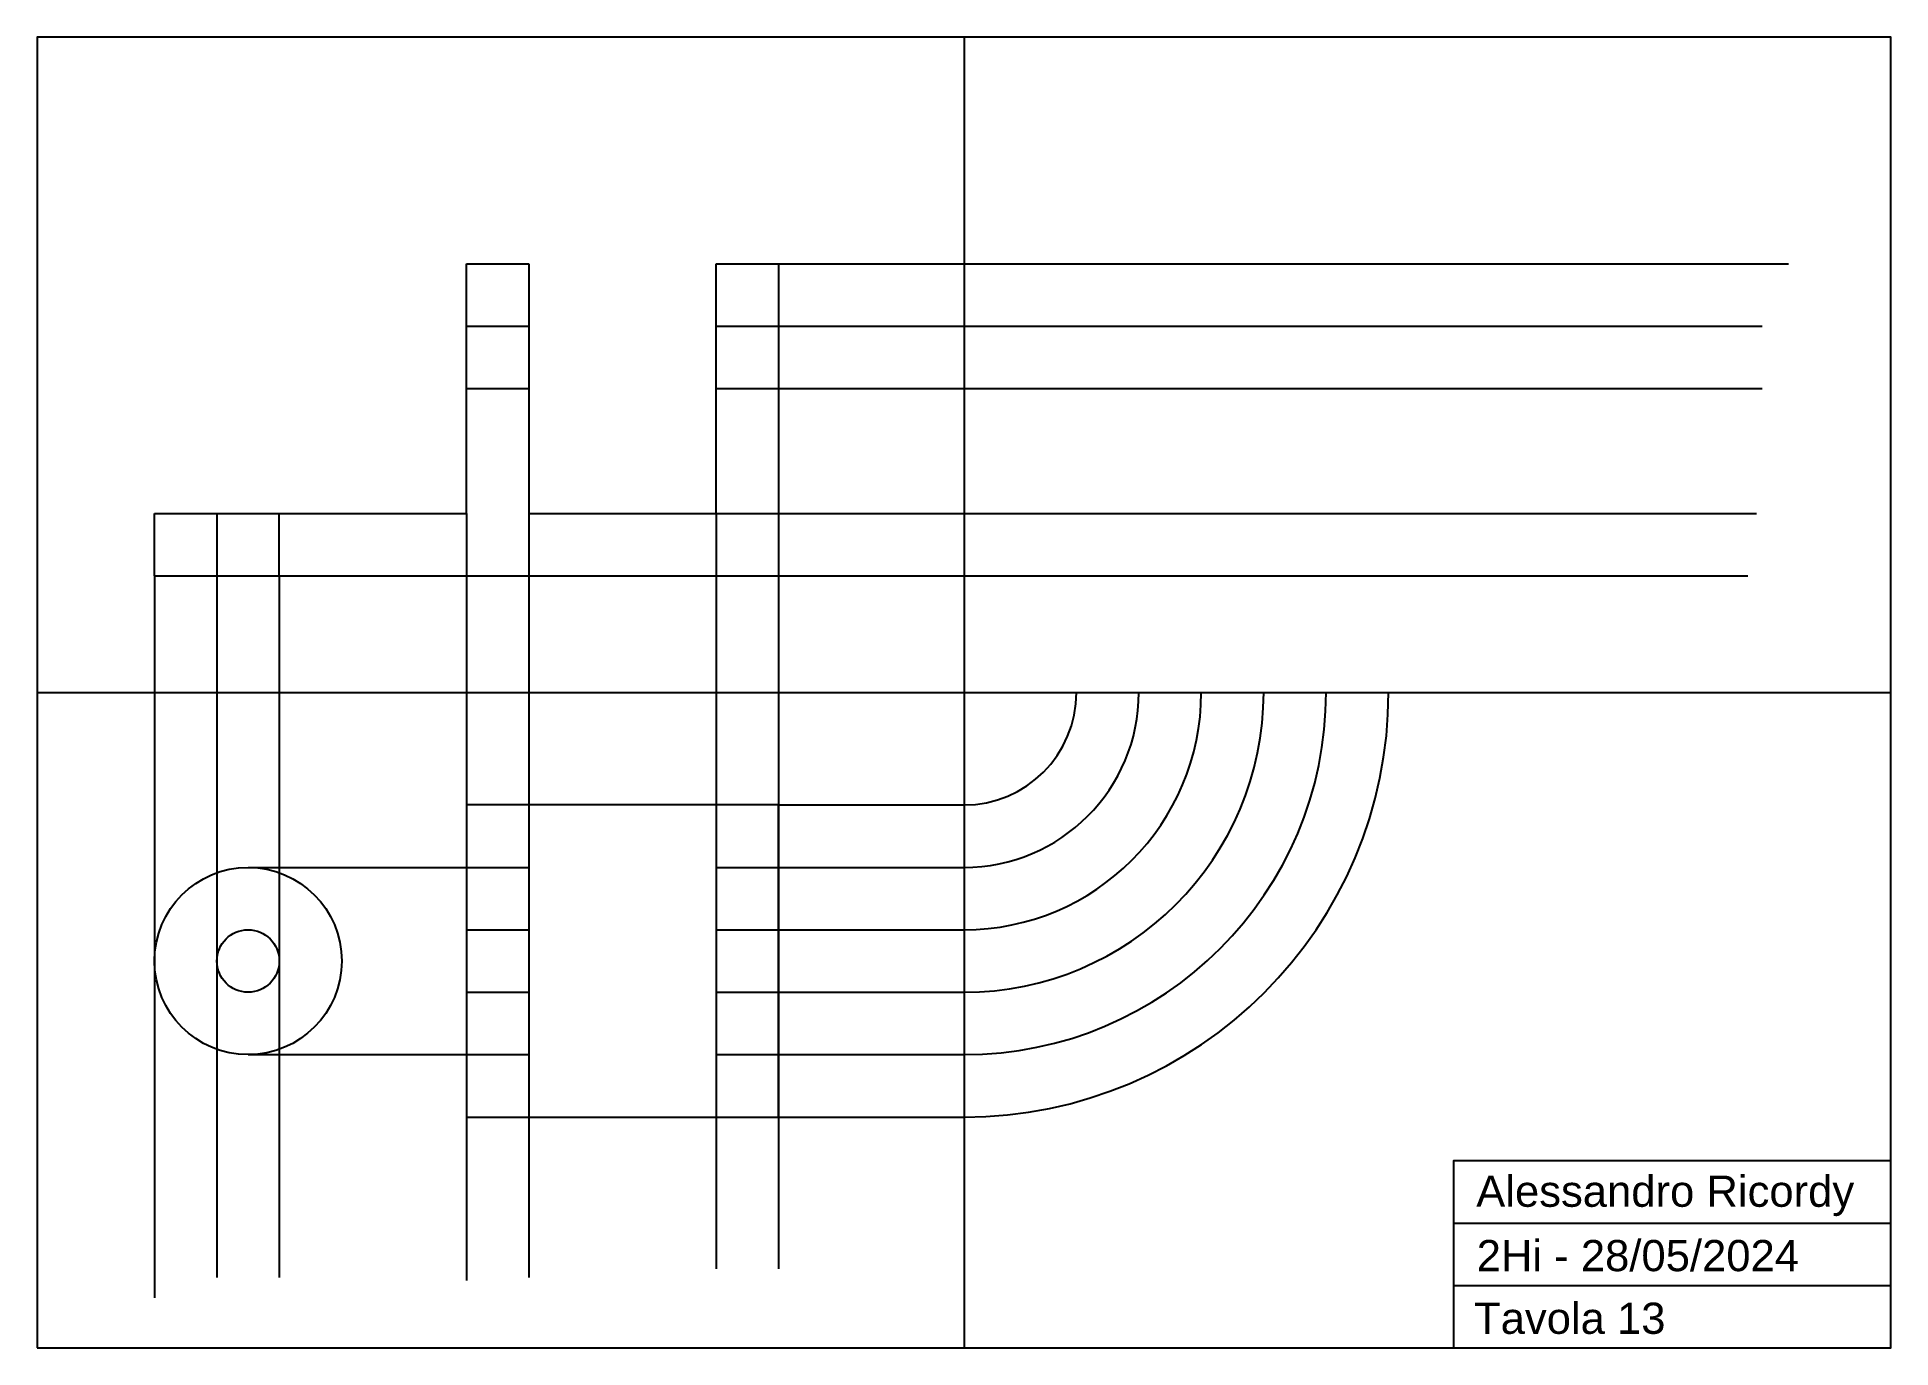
# Model space of a CAD drawing. Header units: millimetres. Extents: x 3231 to 36513, y 3878 to 11424.
# Drawn here: x 27849.6 to 28146.6, y 4545.1 to 4755.1 of the extents above; entities that cross this region are included whole.
import ezdxf

# ---------------------------------------------------------------- set-up
doc = ezdxf.new("R2010")
doc.units = ezdxf.units.MM
doc.layers.add('squadratura', color=7, linetype='Continuous', plot=False)
doc.layers.add('tav 13 linee', color=7, linetype='Continuous')
doc.layers.add('tav 13 linee di costr', color=3, linetype='Continuous')
doc.styles.get("Standard").update_dxf_attribs({"font": 'arial.ttf'})

msp = doc.modelspace()

# ---------------------------------------------------------------- texts
at = {"layer": 'squadratura'}
for s, p in [('Alessandro Ricordy', (28080.183, 4567.722)), ('2Hi - 28/05/2024', (28080.259, 4557.405)), ('Tavola 13', (28079.835, 4547.366))]:
    msp.add_text(s, height=5, dxfattribs=at).set_placement(p)

# ---------------------------------------------------------------- linework, layer by layer
at = {"layer": 'squadratura'}
for p, q in [((28076.623, 4565.112), (28146.623, 4565.112)), ((28076.623, 4555.112), (28146.623, 4555.112))]:
    msp.add_line(p, q, dxfattribs=at)
msp.add_lwpolyline([(27849.623, 4545.112), (28146.623, 4545.112), (28146.623, 4755.112), (27849.623, 4755.112)], close=True, dxfattribs=at)
msp.add_lwpolyline([(28076.623, 4545.112), (28076.623, 4575.112), (28146.623, 4575.112)], dxfattribs=at)
at = {"layer": 'tav 13 linee'}
for p, q in [((27998.123, 4755.112), (27998.123, 4545.112)), ((27918.43, 4678.794), (27918.43, 4718.794)), ((27918.43, 4718.794), (27928.43, 4718.794)), ((27928.43, 4718.794), (27928.43, 4678.794)), ((27958.43, 4678.794), (27958.43, 4718.794)), ((27958.43, 4718.794), (27968.43, 4718.794)), ((27968.43, 4718.794), (27968.43, 4668.794)), ((27918.43, 4708.794), (27928.43, 4708.794)), ((27958.43, 4708.794), (27968.43, 4708.794)), ((27918.43, 4698.794), (27928.43, 4698.794)), ((27958.43, 4698.794), (27968.43, 4698.794)), ((27868.43, 4668.794), (27868.43, 4678.794)), ((27868.43, 4678.794), (27918.43, 4678.794)), ((27878.43, 4678.794), (27878.43, 4668.794)), ((27888.43, 4668.794), (27888.43, 4678.794)), ((27928.43, 4678.794), (27958.43, 4678.794)), ((27868.43, 4668.794), (27968.43, 4668.794)), ((27849.623, 4650.112), (28146.623, 4650.112)), ((27968.43, 4632.096), (27918.43, 4632.096)), ((27918.43, 4632.096), (27918.43, 4582.096)), ((27928.43, 4632.096), (27928.43, 4582.096)), ((27958.43, 4632.096), (27958.43, 4582.096)), ((27968.43, 4582.096), (27968.43, 4632.096)), ((27883.43, 4622.096), (27928.43, 4622.096)), ((27958.43, 4622.096), (27968.43, 4622.096)), ((27918.43, 4612.096), (27928.43, 4612.096)), ((27958.43, 4612.096), (27968.43, 4612.096)), ((27918.43, 4602.096), (27928.43, 4602.096)), ((27958.43, 4602.096), (27968.43, 4602.096)), ((27883.43, 4592.096), (27928.43, 4592.096)), ((27958.43, 4592.096), (27968.43, 4592.096)), ((27918.43, 4582.096), (27968.43, 4582.096)), ((27928.43, 4582.096), (27968.43, 4582.096))]:
    msp.add_line(p, q, dxfattribs=at)
for radius in [15, 5]:
    msp.add_circle((27883.43, 4607.096), radius, dxfattribs=at)
at = {"layer": 'tav 13 linee di costr'}
for p, q in [((27968.43, 4718.794), (28130.219, 4718.794)), ((27968.43, 4708.794), (28126.011, 4708.794)), ((27968.43, 4698.794), (28126.011, 4698.794)), ((27918.43, 4678.794), (27918.43, 4555.936)), ((27928.43, 4678.794), (27928.43, 4556.403)), ((27958.43, 4678.794), (27958.43, 4557.804)), ((27958.43, 4678.794), (28125.076, 4678.794)), ((27868.43, 4668.794), (27868.43, 4553.133)), ((27878.43, 4668.794), (27878.43, 4556.403)), ((27888.43, 4668.794), (27888.43, 4556.403)), ((27968.43, 4668.794), (27968.43, 4557.804)), ((27968.43, 4668.794), (28123.674, 4668.794)), ((27968.43, 4632.096), (27998.123, 4632.096)), ((27968.43, 4622.096), (27998.123, 4622.096)), ((27968.43, 4612.096), (27998.123, 4612.096)), ((27968.43, 4602.096), (27998.123, 4602.096)), ((27968.43, 4592.096), (27998.123, 4592.096)), ((27968.43, 4582.096), (27998.123, 4582.096))]:
    msp.add_line(p, q, dxfattribs=at)
for radius in [18.016, 28.016, 38.016, 48.016, 58.016, 68.016]:
    msp.add_arc((27998.123, 4650.112), radius, 270, 0, dxfattribs=at)

msp.set_redraw_order([(e.dxf.handle, doc.entitydb.next_handle()) for e in msp.query("TEXT MTEXT ATTDEF DIMENSION ARC_DIMENSION")])  # texts and dimensions are drawn at this point

doc.saveas('drawing.dxf')
